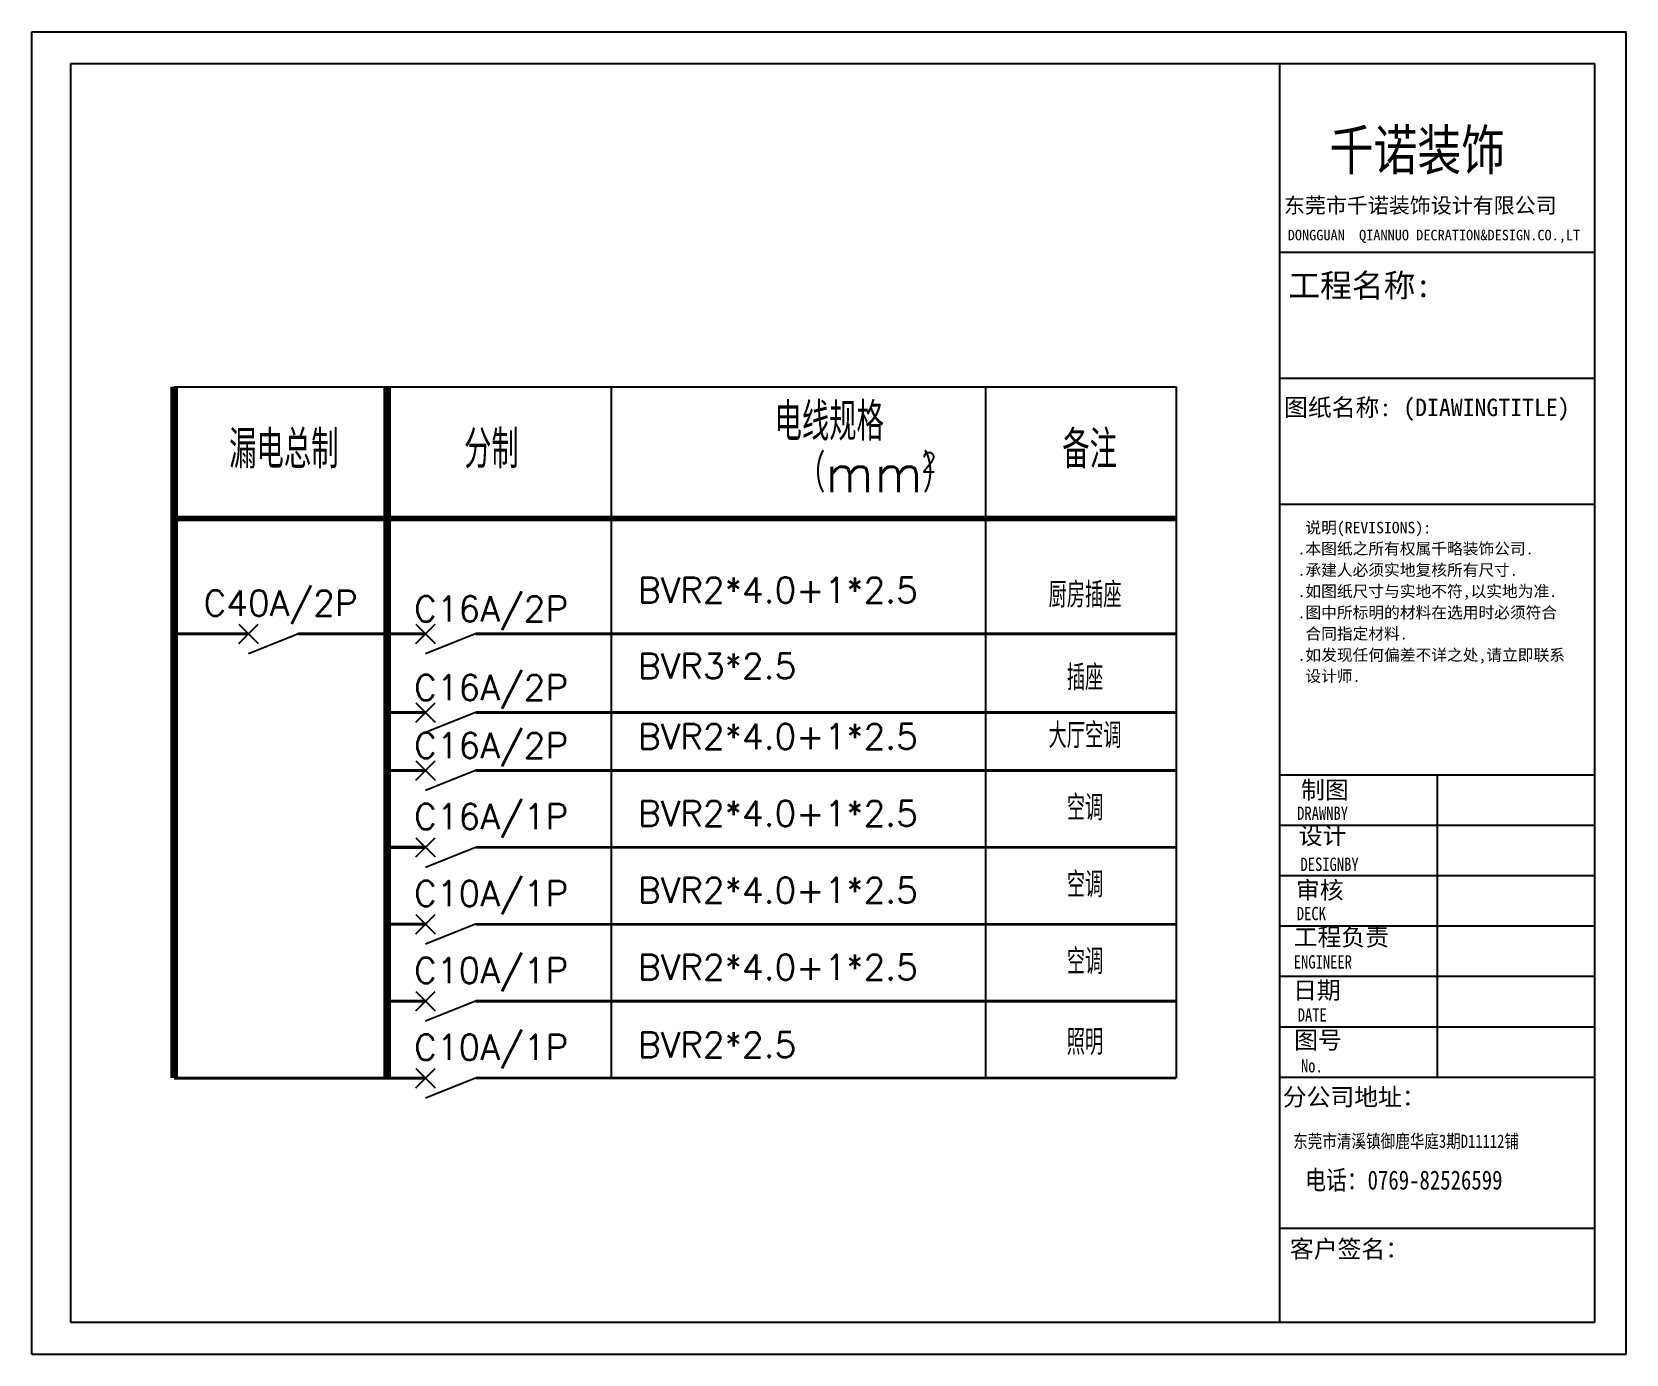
# Model space of a CAD drawing. Header units: millimetres. Extents: x 1149180 to 1411665549, y -85375798 to -28940.
# Drawn here: x 1170099 to 1191016, y -133020 to -115673 of the extents above; entities that cross this region are included whole.
import ezdxf
from ezdxf.enums import TextEntityAlignment as Align

# ---------------------------------------------------------------- set-up
doc = ezdxf.new("R2010")
doc.units = ezdxf.units.MM
for name, color, linetype in [('GSHTK', 7, 'Continuous'), ('TEXT', 3, 'Continuous'), ('图框', 7, 'Continuous')]:
    doc.layers.add(name, color=color, linetype=linetype)
doc.styles.add('Annotative', font='txt.shx', dxfattribs={"bigfont": 'gbcbig.shx'})
doc.styles.add('FSD', font='romans.shx', dxfattribs={"width": 0.9, "bigfont": 'hzfs.shx'})
doc.styles.add('仿宋', font='SimSun.ttf')
doc.styles.add('宋体字', font='NSimSun.ttf', dxfattribs={"width": 0.8, "height": 120})

msp = doc.modelspace()

# ---------------------------------------------------------------- texts
at = {"layer": 'GSHTK', "style": 'Annotative'}
for s, height, p in [('电线规格', 498.37, (1180560.3, -120761.1)), ('漏电总制', 498.37, (1173404.1, -121124.9)), ('分制', 498.37, (1176128.2, -121124.9)), ('备注', 498.37, (1183976.9, -121124.9)), ('厨房插座', 332.25, (1183916.5, -123041.5)), ('插座', 332.25, (1183916.5, -124125.6)), ('大厅空调', 332.25, (1183916.5, -124885.6)), ('空调', 332.25, (1183916.5, -125834.1)), ('空调', 332.25, (1183916.5, -126843.1)), ('空调', 332.25, (1183916.5, -127852.1)), ('照明', 332.25, (1183916.5, -128919.2))]:
    msp.add_text(s, height=height, dxfattribs=at).set_placement(p, align=Align.MIDDLE)
for s, height, p in [('（mm）', 498.37, (1180150.2, -121461.8)), ('C40A/2P', 332.25, (1172350.3, -123166.9)), ('BVR2*4.0+1*2.5', 332.246, (1178049.3, -122996.1)), ('C16A/2P', 332.25, (1175113, -123243.4)), ('BVR3*2.5', 332.25, (1178049.3, -123992.4)), ('C16A/2P', 332.25, (1175113, -124275.7)), ('C16A/2P', 332.25, (1175113, -125035.7)), ('BVR2*4.0+1*2.5', 332.246, (1178049.3, -124917.1)), ('C16A/1P', 332.25, (1175113, -125968.2)), ('BVR2*4.0+1*2.5', 332.246, (1178049.3, -125926.1)), ('C10A/1P', 332.25, (1175113, -126977.2)), ('BVR2*4.0+1*2.5', 332.246, (1178049.3, -126935.1)), ('C10A/1P', 332.25, (1175113, -127986.2)), ('BVR2*4.0+1*2.5', 332.246, (1178049.3, -127944.1)), ('C10A/1P', 332.25, (1175113, -128995.2)), ('BVR2*2.5', 332.25, (1178049.3, -128960.8))]:
    msp.add_text(s, height=height, dxfattribs=at).set_placement(p, align=Align.MIDDLE_LEFT)
at = {"layer": 'GSHTK', "style": 'FSD', "width": 0.9}
msp.add_text('2', height=252.3, dxfattribs=at).set_placement((1181770.6, -121443.6))

# ---------------------------------------------------------------- blocks, each defined once
blk = doc.blocks.new('324SDASD32')
at = {"color": 8}
blk.add_line((1149692, -28527), (1149692, -12006), dxfattribs=at)
at = {"layer": '图框', "color": 3}
for p, q in [((1149183, -28940), (1149184, -11593)), ((1149184, -11593), (1170099, -11593)), ((1170099, -28940), (1170099, -11593)), ((1149183, -28940), (1170099, -28940))]:
    blk.add_line(p, q, dxfattribs=at)
at = {"layer": '图框', "color": 8}
for p, q in [((1149692, -12006), (1169686, -12006)), ((1165556, -28527), (1165556, -12006)), ((1169686, -12006), (1169686, -28527)), ((1165556, -14484), (1169686, -14484)), ((1165556, -16136), (1169686, -16136)), ((1165556, -17788), (1169686, -17788)), ((1165556, -21340), (1169686, -21340)), ((1167621, -21340), (1167621, -25305)), ((1165556, -22001), (1169686, -22001)), ((1165556, -22662), (1169686, -22662)), ((1165556, -23323), (1169686, -23323)), ((1165556, -23983), (1169686, -23983)), ((1165556, -24644), (1169686, -24644)), ((1165556, -25305), (1169686, -25305)), ((1165556, -27288), (1169686, -27288)), ((1169686, -28527), (1149692, -28527))]:
    blk.add_line(p, q, dxfattribs=at)
at = {"layer": '图框', "color": 1, "style": '宋体字', "width": 0.8}
for s, height, p in [('千诺装饰', 528, (1166208, -13406)), ('DRAWNBY', 175.3, (1165783, -21931)), ('DESIGNBY', 175.3, (1165827, -22601)), ('DECK', 175.3, (1165779, -23247)), ('ENGINEER', 175.3, (1165739, -23882)), ('DATE', 175.3, (1165791, -24577)), ('No.', 175.3, (1165833, -25244)), ('东莞市清溪镇御鹿华庭3期D11112铺', 175.26, (1165731, -26234)), ('电话：0769-82526599', 250.14, (1165889, -26781))]:
    blk.add_text(s, height=height, dxfattribs=at).set_placement(p)
at = {"layer": '图框', "color": 1, "style": '仿宋'}
for s, height, p in [('东莞市千诺装饰设计有限公司', 201.78, (1165610, -13970)), ('DONGGUAN  QIANNUO DECRATION&DESIGN.CO.,LT', 137.58, (1165660, -14327)), ('工程名称:', 305.7, (1165667, -15072)), ('图纸名称: (DIAWINGTITLE)', 229.29, (1165612, -16634)), ('     说明(REVISIONS):', 151.33, (1165377, -18172)), ('    .本图纸之所有权属千略装饰公司.', 151.33, (1165377, -18448)), ('    .承建人必须实地复核所有尺寸.', 151.33, (1165377, -18728)), ('    .如图纸尺寸与实地不符,以实地为准.', 151.33, (1165377, -19007)), ('    .图中所标明的材料在选用时必须符合', 151.33, (1165377, -19286)), ('     合同指定材料.', 151.33, (1165377, -19564)), ('    .如发现任何偏差不详之处,请立即联系', 151.33, (1165377, -19843)), ('     设计师.', 151.3, (1165377, -20120)), ('制图', 229.3, (1165835, -21652)), ('设计', 229.3, (1165804, -22250)), ('审核', 229.3, (1165767, -22968)), ('工程负责', 229.3, (1165738, -23582)), ('日期', 229.3, (1165730, -24280)), ('图号', 229.3, (1165744, -24933)), ('分公司地址：', 229.3, (1165594, -25680)), ('客户签名：', 229.3, (1165688, -27674))]:
    blk.add_text(s, height=height, dxfattribs=at).set_placement(p)

# ---------------------------------------------------------------- linework, layer by layer
at = {"layer": 'GSHTK'}
for p, q in [((1171963.8, -120328.8), (1185110.5, -120328.8)), ((1177697.7, -120328.8), (1177697.7, -129398.8)), ((1182611.8, -120328.8), (1182611.8, -129398.8)), ((1185110.5, -120328.8), (1185110.5, -129398.8)), ((1172814.3, -123444.3), (1173066.6, -123696.6)), ((1172814.3, -123696.6), (1173066.6, -123444.3)), ((1173596.3, -123570.5), (1172940.5, -123832.8)), ((1175137.8, -123696.6), (1175390.1, -123444.3)), ((1175137.8, -123444.3), (1175390.1, -123696.6)), ((1175919.8, -123570.5), (1175264, -123832.8)), ((1175137.8, -124476.7), (1175390.1, -124728.9)), ((1175137.8, -124728.9), (1175390.1, -124476.7)), ((1175919.8, -124602.8), (1175264, -124865.2)), ((1175137.8, -125236.7), (1175390.1, -125488.9)), ((1175137.8, -125488.9), (1175390.1, -125236.7)), ((1175919.8, -125362.8), (1175264, -125625.1)), ((1175137.8, -126497.9), (1175390.1, -126245.7)), ((1175137.8, -126245.7), (1175390.1, -126497.9)), ((1175919.8, -126371.8), (1175264, -126634.1)), ((1175137.8, -127506.9), (1175390.1, -127254.7)), ((1175137.8, -127254.7), (1175390.1, -127506.9)), ((1175919.8, -127380.8), (1175264, -127643.1)), ((1175137.8, -128515.9), (1175390.1, -128263.7)), ((1175137.8, -128263.7), (1175390.1, -128515.9)), ((1175919.8, -128389.8), (1175264, -128652.2)), ((1175137.8, -129524.9), (1175390.1, -129272.7)), ((1175137.8, -129272.7), (1175390.1, -129524.9)), ((1175919.8, -129398.8), (1175264, -129661.2))]:
    msp.add_line(p, q, dxfattribs=at)
at = {"layer": 'GSHTK', "color": 6}
for points, const_width in [([(1171963.8, -120328.8), (1171963.8, -129398.8)], 100.9), ([(1174759.7, -120328.8), (1174759.7, -129398.8)], 100.9), ([(1171963.8, -123570.5), (1172940.5, -123570.5)], 40.4), ([(1173596.3, -123570.5), (1174759.7, -123570.5)], 40.4), ([(1174295.4, -123570.5), (1175264, -123570.5)], 40.4), ([(1175919.8, -123570.5), (1185110.5, -123570.5)], 36.3), ([(1174759.7, -124602.8), (1175264, -124602.8)], 40.4), ([(1175919.8, -124602.8), (1185110.5, -124602.8)], 36.3), ([(1174759.7, -125362.8), (1175264, -125362.8)], 40.4), ([(1175919.8, -125362.8), (1185110.5, -125362.8)], 36.3), ([(1174759.7, -126371.8), (1175264, -126371.8)], 40.4), ([(1175919.8, -126371.8), (1185110.5, -126371.8)], 36.3), ([(1174759.7, -127380.8), (1175264, -127380.8)], 40.4), ([(1175919.8, -127380.8), (1185110.5, -127380.8)], 36.3), ([(1174759.7, -128389.8), (1175264, -128389.8)], 40.4), ([(1175919.8, -128389.8), (1185110.5, -128389.8)], 36.3), ([(1171963.8, -129398.8), (1175264, -129398.8)], 40.4), ([(1175919.8, -129398.8), (1185110.5, -129398.8)], 36.3)]:
    msp.add_lwpolyline(points, dxfattribs=dict(at, const_width=const_width))
at = {"layer": 'GSHTK', "const_width": 70.6}
msp.add_lwpolyline([(1171963.8, -122057), (1185110.5, -122057)], dxfattribs=at)

# ---------------------------------------------------------------- block references
at = {"layer": 'TEXT', "color": 3}
msp.add_blockref('324SDASD32', (20916.2, -104080.4), dxfattribs=at)

msp.set_redraw_order([(e.dxf.handle, doc.entitydb.next_handle()) for e in msp.query("TEXT MTEXT ATTDEF DIMENSION ARC_DIMENSION")])  # texts and dimensions are drawn at this point

doc.saveas('drawing.dxf')
